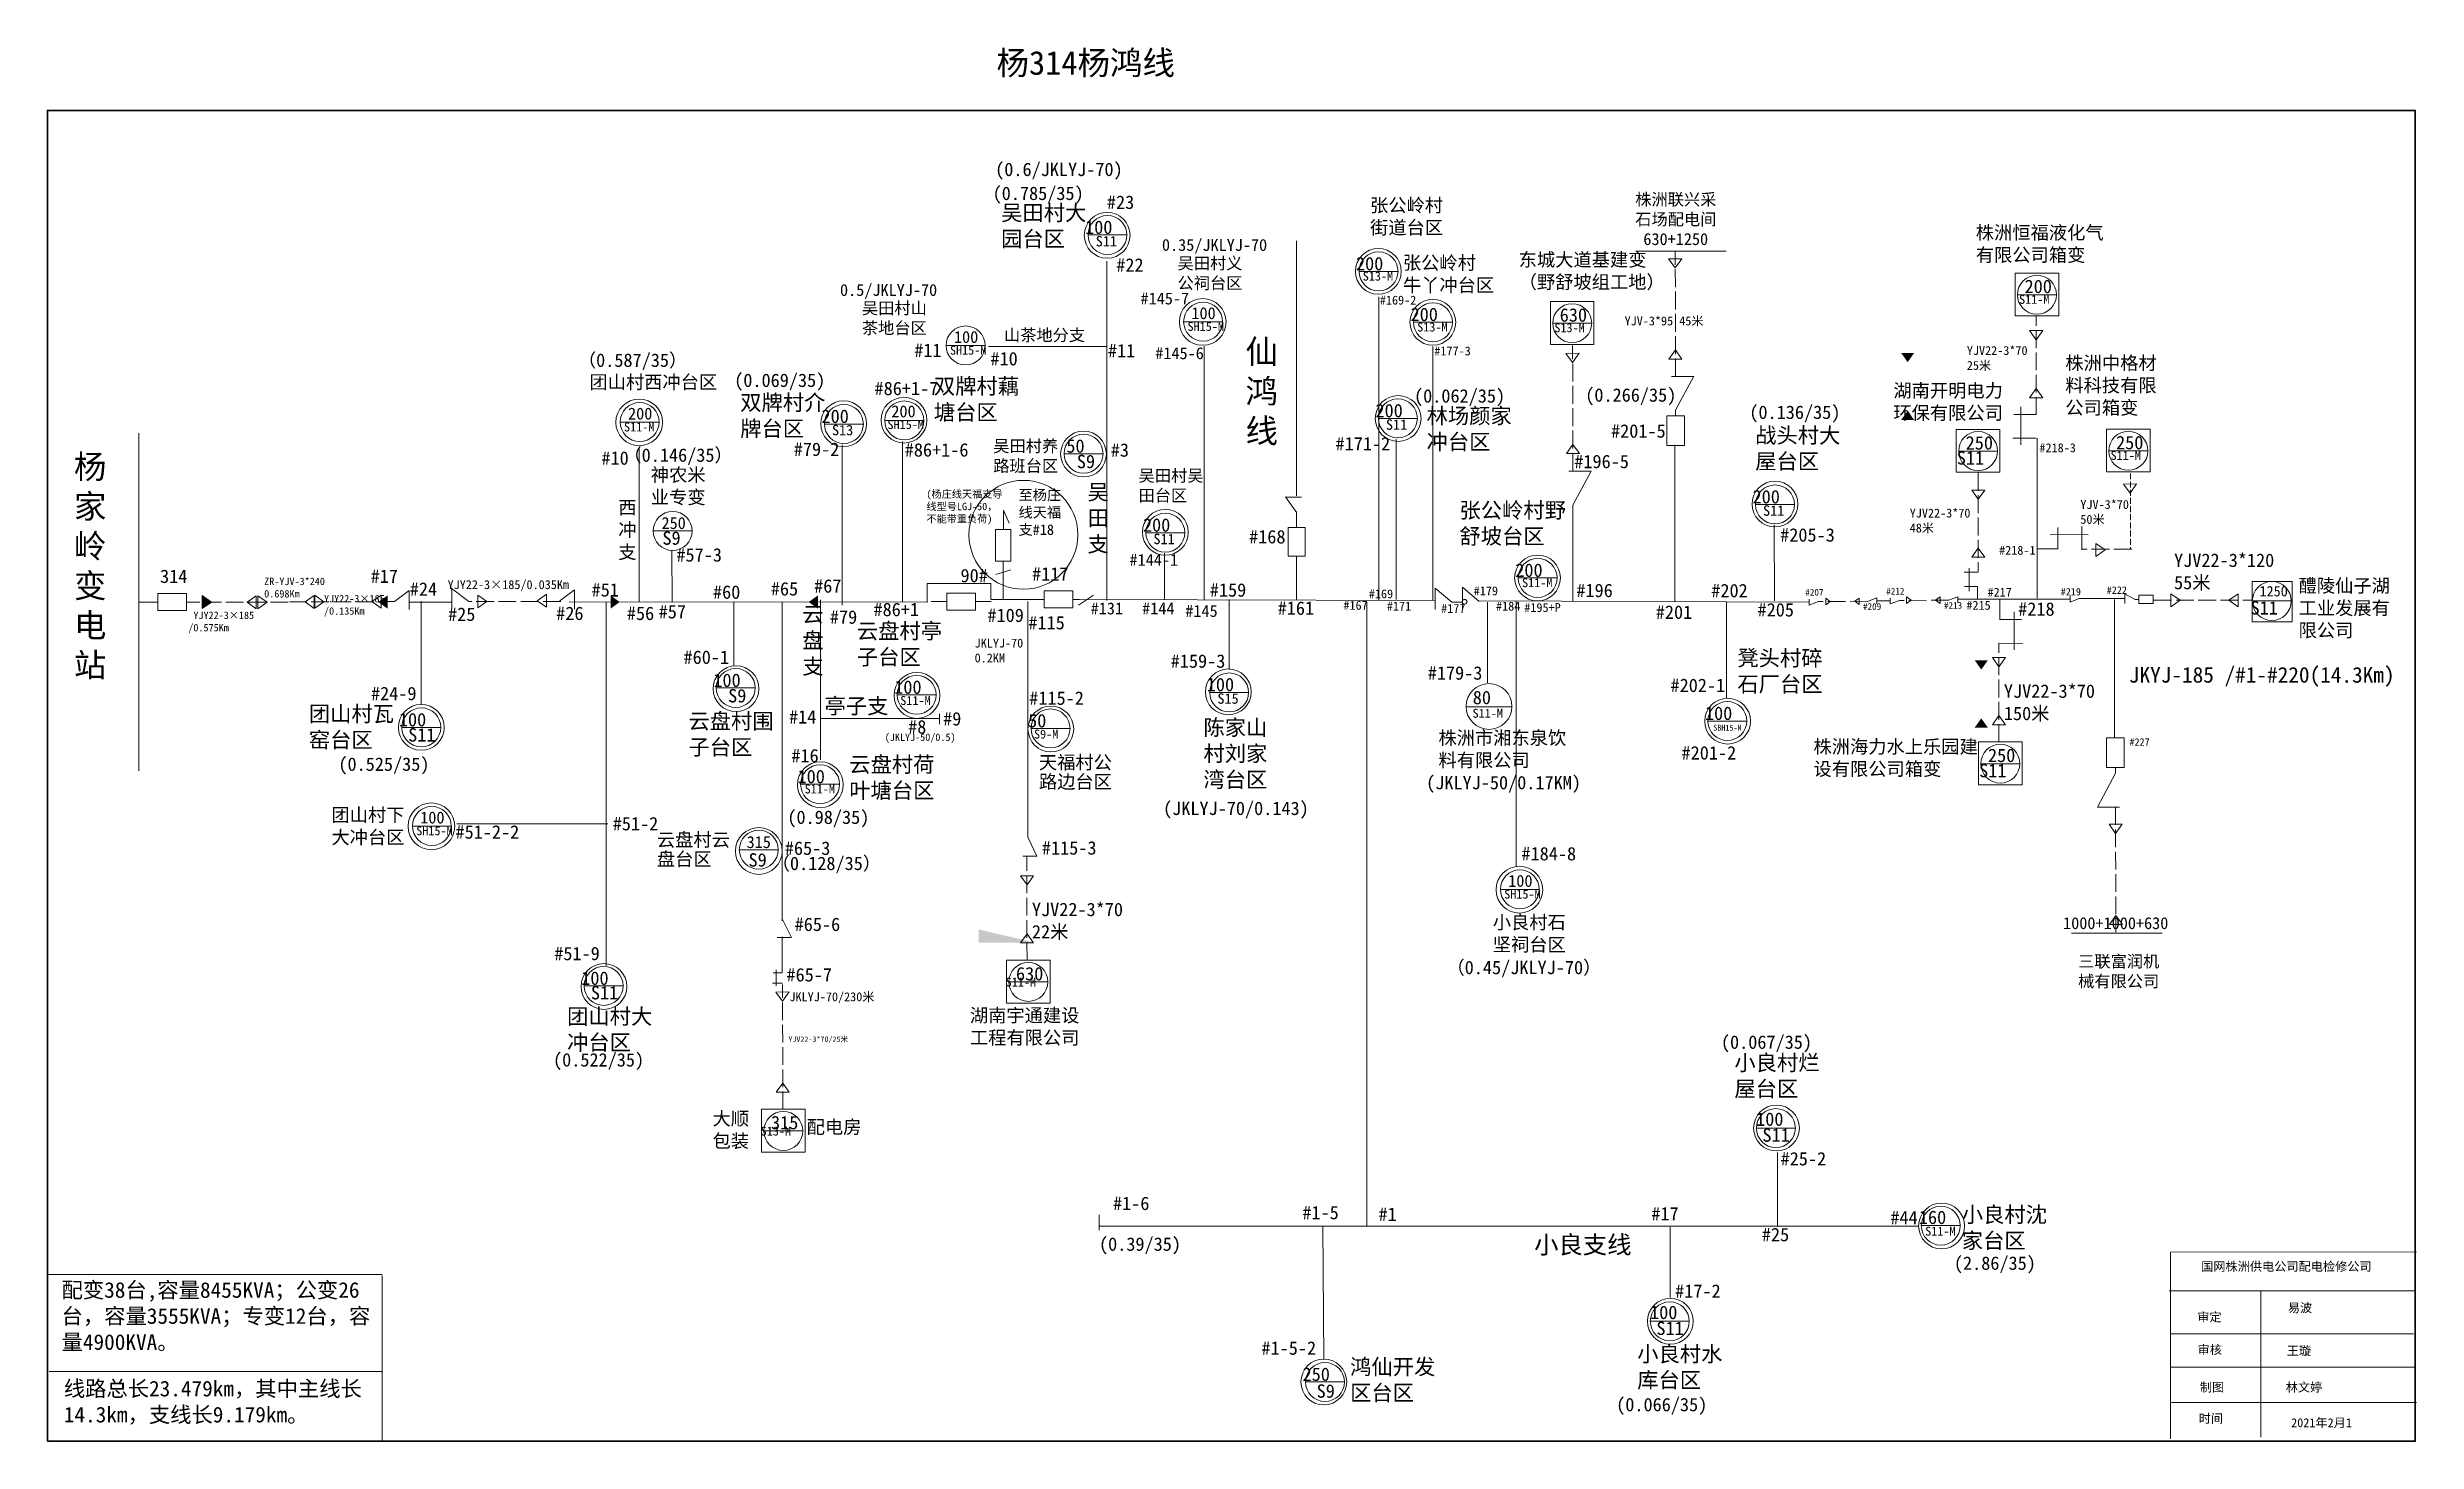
# Model space of a CAD drawing. Header units: millimetres. Extents: x 170 to 4017, y -119 to 1477.
# Drawn here: x 170 to 1763, y -119 to 818 of the extents above; entities that cross this region are included whole.
import ezdxf

# ---------------------------------------------------------------- set-up
doc = ezdxf.new("R2010")
doc.units = ezdxf.units.MM
doc.header["$MEASUREMENT"] = 0
doc.linetypes.add('ACAD_ISO02W100', pattern=[15, 12, -3])
doc.linetypes.add('JIS_02_4.0', pattern=[5.5, 4, -1.5])
doc.layers.add('图层2', color=7, linetype='Continuous', lineweight=20)
doc.layers.add('边框层', color=7, linetype='Continuous', lineweight=30)

msp = doc.modelspace()

# ---------------------------------------------------------------- texts
at = {"color": 0, "insert": (316, 461.8), "char_height": 5, "width": 46.086, "attachment_point": 1}
msp.add_mtext('\\A1;{\\fSimSun|b0|i0|c134|p54;ZR-YJV-3*240 0.698Km}', dxfattribs=at)
at = {"attachment_point": 1}
for s, insert, char_height, width in [('{\\fSimSun|b0|i0|c134|p2;JKLYJ-70/230米}', (669.1, 183), 6, 106.973), ('{\\fSimSun|b0|i0|c134|p2;YJV22-3*70/25米}', (668.4, 153.3), 3.6, 66.251), ('{\\fSimSun|b0|i0|c134|p2;大顺包装}', (617.4, 102.6), 9, 34.528)]:
    msp.add_mtext(s, dxfattribs=dict(at, insert=insert, char_height=char_height, width=width))
at = {"layer": '图层2', "color": 0, "attachment_point": 1}
for s, insert, char_height, width in [('{\\fSimSun|b0|i0|c134|p2;张公岭村\\P街道台区}', (1059.4, 716.7), 9, 69.028), ('{\\fSimSun|b0|i0|c134|p2;株洲联兴采石场配电间\\P 630+1250}', (1237.7, 720.1), 8, 61.895), ('{\\fSimSun|b0|i0|c134|p2;吴田村大园台区}', (811.4, 712.4), 10.5, 68.072), ('{\\fSimSun|b0|i0|c134|p2;吴田村义\\P公祠台区}', (930, 677.2), 8, 62.659), ('{\\fSimSun|b0|i0|c134|p2;张公岭村\\P牛丫冲台区}', (1081.5, 678), 9, 76.458), ('{\\fSimSun|b0|i0|c134|p2;吴田村山\\P茶地台区}', (717.8, 647), 8, 62.659), ('{\\fSimSun|b0|i0|c134|p2;山茶地分支}', (813.3, 628.9), 8, 66.462), ('{\\fSimSun|b0|i0|c134|p2;仙鸿线}', (975.7, 621.8), 16, 25.72), ('{\\fSimSun|b0|i0|c134|p2;双牌村藕塘台区}', (766.2, 595.8), 10.5, 59.009), ('{\\fSimSun|b0|i0|c134|p2;双牌村介牌台区}', (636, 584.8), 10.5, 59.009), ('{\\fSimSun|b0|i0|c134|p2;林场颜家冲台区}', (1097.4, 575.9), 10.5, 62.659), ('{\\fSimSun|b0|i0|c134|p2;战头村大屋台区}', (1318.3, 562.8), 10.5, 62.659), ('{\\f@SimSun|b0|i0|c134|p2;#10}', (542.7, 546.7), 9, 16.155), ('{\\fSimSun|b0|i0|c134|p2;吴田村养\\P路班台区}', (806.1, 554.3), 8, 68.072), ('{\\fSimSun|b0|i0|c134|p2;吴田村吴\\P田台区}', (903.8, 534.4), 8, 62.659), ('{\\fSimSun|b0|i0|c134|p2;吴田支}', (869.5, 524.6), 10.5, 14.44), ('{\\fSimSun|b0|i0|c134|p2;张公岭村野舒坡台区}', (1119.5, 512.4), 10.5, 76.676), ('{\\f@SimSun|b0|i0|c134|p2;#57-3}', (593.1, 481.6), 9, 16.155), ('{\\fSimSun|b0|i0|c134|p2;凳头村碎石厂台区}', (1306.3, 413), 10.5, 62.659), ('{\\fSimSun|b0|i0|c134|p2;团山村瓦窑台区}', (346, 375.5), 10.5, 58.551), ('{\\fSimSun|b0|i0|c134|p2;小良村石坚祠台区}', (1141.9, 234.6), 9, 55.165), ('{\\fSimSun|b0|i0|c134|p2; 1000+1000+630}', (1525.3, 233.5), 8, 61.895), ('{\\fSimSun|b0|i0|c134|p2;三联富润机械有限公司}', (1535.4, 207.8), 8, 61.895), ('{\\fSimSun|b0|i0|c134|p2;小良支线}', (1169.7, 19.3), 12, 69.525), ('{\\fSimSun|b0|i0|c134|p2;鸿仙开发区台区}', (1046, -63.5), 10.5, 58.609), ('{\\fSimSun|b0|i0|c134|p2;小良村水库台区}', (1239, -54.9), 10.5, 64.023)]:
    msp.add_mtext(s, dxfattribs=dict(at, insert=insert, char_height=char_height, width=width))
at = {"layer": '图层2', "color": 0, "insert": (534.6, 597.8), "char_height": 9, "attachment_point": 1}
msp.add_mtext('{\\fSimSun|b0|i0|c134|p2;团山村西冲台区}', dxfattribs=at)
at = {"layer": '图层2', "color": 7, "attachment_point": 1}
for s, insert, char_height, width in [('{\\fSimSun|b0|i0|c134|p2;杨家岭变电站}', (188.1, 544.4), 16, 21.884), ('{\\fSimSun|b0|i0|c134|p2;小良村烂屋台区}', (1304.3, 140.9), 10.5, 64.023)]:
    msp.add_mtext(s, dxfattribs=dict(at, insert=insert, char_height=char_height, width=width))
at = {"layer": '图层2', "attachment_point": 1}
for s, insert, char_height, width in [('{\\fSimSun|b0|i0|c134|p2;云盘支}', (677.7, 442.4), 10.5, 24.256), ('{\\fSimSun|b0|i0|c134|p2;云盘村亭子台区}', (714.4, 431.2), 10.5, 60.722), ('{\\fSimSun|b0|i0|c134|p2;亭子支}', (692.7, 380.8), 10.5, 66.462), ('{\\fSimSun|b0|i0|c134|p2;云盘村围子台区}', (601.2, 370.6), 10.5, 60.722), ('{\\fSimSun|b0|i0|c134|p2;陈家山村刘家湾台区}', (947.4, 366.3), 10.5, 55.931), ('{\\fSimSun|b0|i0|c134|p2;云盘村荷叶塘台区}', (709.3, 341.5), 10.5, 66.462), ('{\\fSimSun|b0|i0|c134|p2;团山村下大冲台区}', (361.2, 306.8), 9, 55.165), ('{\\f@SimSun|b0|i0|c134|p2;#65-3}', (666, 284.4), 9, 16.155), ('{\\f@SimSun|b0|i0|c134|p2;#65-6}', (672.6, 233.2), 9, 16.155), ('{\\f@SimSun|b0|i0|c134|p2;#65-7}', (667.1, 199.3), 9, 16.155), ('{\\fSimSun|b0|i0|c134|p2;团山村大冲台区}', (519.6, 172.1), 10.5, 60.722), ('{\\fSimSun|b0|i0|c134|p2;小良村沈家台区}', (1457.2, 38.8), 10.5, 59.446)]:
    msp.add_mtext(s, dxfattribs=dict(at, insert=insert, char_height=char_height, width=width))
at = {"layer": '边框层'}
for s, insert, char_height, width, attachment_point in [('{\\fSimSun|b0|i0|c134|p2;杨314杨鸿线}', (808.3, 815.9), 16, 161.578, 1), ('{\\fSimSun|b0|i0|c134|p2;(杨庄线天福支导线型号LGJ-50，不能带重负荷)}', (761.2, 520.5), 5, 53.409, 1), ('{\\fSimSun|b0|i0|c134|p2;至杨庄线天福支#18}', (823.1, 520.9), 7, 34.952, 1), ('{\\fSimSun|b0|i0|c134|p2;314}', (246, 467.2), 9, 34.952, 1), ('{\\fSimSun|b0|i0|c134|p2;90#}', (784.1, 467.7), 9, 34.952, 1), ('{\\fSimSun|b0|i0|c134|p2;#11\\fSimSun|b0|i0|c0|p2;7}', (832.2, 468.8), 9, 34.952, 1), ('{\\fSimSun|b0|i0|c134|p2;#25}', (439.6, 441.7), 9, 34.952, 1), ('{\\fSimSun|b0|i0|c134|p2;#26}', (512.3, 442.3), 9, 34.952, 1), ('{\\fSimSun|b0|i0|c134|p2;#56}', (559.8, 442.3), 9, 34.952, 1), ('{\\fSimSun|b0|i0|c134|p2;#57}', (581.2, 443.4), 9, 34.952, 1), ('{\\fSimSun|b0|i0|c134|p2;#79}', (696.3, 439.8), 9, 34.952, 1), ('{\\fSimSun|b0|i0|c134|p2;#86+1}', (725.6, 444.9), 9, 34.952, 1), ('{\\fSimSun|b0|i0|c134|p2;#109}', (802.2, 441), 9, 34.952, 1), ('{\\fSimSun|b0|i0|c134|p2;#115}', (829.7, 436), 9, 34.952, 1), ('{\\fSimSun|b0|i0|c134|p2;#131}', (871.6, 445.1), 8, 34.952, 1), ('{\\fSimSun|b0|i0|c134|p2;#144}', (906.2, 445.1), 8, 34.952, 1), ('{\\fSimSun|b0|i0|c134|p2;JKLYJ-70\\P0.2KM}', (793.6, 420.8), 6, 34.952, 1), ('{\\fSimSun|b0|i0|c134|p54;#60-1}', (597.9, 412.8), 9, 34.952, 1), ('{\\fSimSun|b0|i0|c134|p2;#159-3}', (925.4, 410.2), 9, 34.952, 1), ('{\\fￋￎￌﾣﾤ|b0|i0|c134|p54; \\fSimSun|b0|i0|c134|p2;100}', (614.6, 397.3), 9, 34.952, 1), ('{\\fSimSun|b0|i0|c134|p2;S9}', (627.9, 386.9), 9, 34.952, 1), ('{\\fￋￎￌﾣﾤ|b0|i0|c134|p54; \\fSimSun|b0|i0|c134|p2;100}', (736.2, 392.7), 9, 34.952, 1), ('{\\fSimSun|b0|i0|c134|p2;S11-M}', (743.6, 382.2), 6, 34.952, 1), ('{\\fSimSun|b0|i0|c134|p2;#115-2}', (830.3, 385.3), 9, 34.952, 1), ('{\\fￋￎￌﾣﾤ|b0|i0|c134|p54; \\fSimSun|b0|i0|c134|p2;100}', (946.3, 394.4), 9, 34.952, 1), ('{\\fSimSun|b0|i0|c134|p2;S15}', (956.8, 384), 7, 34.952, 1), ('{\\fￋￎￌﾣﾤ|b0|i0|c134|p54; \\fSimSun|b0|i0|c134|p2;100}', (403.2, 370.8), 9, 34.952, 1), ('{\\fSimSun|b0|i0|c134|p54;#14}', (668.8, 372.7), 9, 34.952, 1), ('{\\fSimSun|b0|i0|c134|p54;#9}', (772.4, 371.4), 9, 34.952, 1), ('{\\fￋￎￌﾣﾤ|b0|i0|c134|p54; \\fSimSun|b0|i0|c134|p2;50}', (826.2, 370.1), 9, 34.952, 1), ('{\\fSimSun|b0|i0|c134|p2;S11}', (412.8, 360.6), 9, 34.952, 1), ('{\\fSimSun|b0|i0|c134|p2;(JKLYJ-50/0.5)}', (780.8, 357), 5, 60.654, 3), ('{\\fSimSun|b0|i0|c134|p54;#8}', (748.9, 366), 9, 34.952, 1), ('{\\fSimSun|b0|i0|c134|p2;S9-M}', (833.5, 359.6), 6, 34.952, 1), ('{\\fSimSun|b0|i0|c134|p2;(0.525/35)}', (427.1, 340.9), 9, 60.654, 3), ('{\\fSimSun|b0|i0|c134|p54;#16}', (670.4, 346.6), 9, 34.952, 1), ('{\\fￋￎￌﾣﾤ|b0|i0|c134|p54; \\fSimSun|b0|i0|c134|p2;100}', (671.2, 332.6), 9, 34.952, 1), ('{\\fSimSun|b0|i0|c134|p2;S11-M}', (679.3, 322.7), 6, 34.952, 1), ('{\\fSimSun|b0|i0|c134|p2;100}', (420.9, 304.5), 8, 34.952, 1), ('{\\fSimSun|b0|i0|c134|p2;(0.98/35)}', (722.8, 305.2), 9, 60.654, 3), ('{\\fSimSun|b0|i0|c134|p2;(JKLYJ-70/0.143)}', (1018.2, 311.2), 9, 60.654, 3), ('{\\fSimSun|b0|i0|c134|p2;SH15-M}', (418.2, 294.6), 6, 34.952, 1), ('{\\fSimSun|b0|i0|c134|p2;#51-2-2}', (444.6, 295.3), 9, 34.952, 1), ('{\\fSimSun|b0|i0|c134|p2;#51-2}', (550.3, 300.9), 9, 34.952, 1), ('{\\fSimSun|b0|i0|c134|p2;315}', (640.3, 288), 8, 34.952, 1), ('{\\fSimSun|b0|i0|c134|p2;S9}', (641.6, 276.5), 9, 34.952, 1), ('{\\fSimSun|b0|i0|c134|p2;（0.128/35）}', (730.7, 274.2), 9, 78.992, 3), ('{\\fSimSun|b0|i0|c134|p2;#115-3}', (838.8, 284.6), 9, 34.952, 1), ('{\\fSimSun|b0|i0|c134|p2;YJV22-3*70 22米}', (832.1, 243.2), 9, 34.952, 1), ('{\\fSimSun|b0|i0|c134|p54;#51-9}', (511, 213.6), 9, 34.952, 1), ('{\\fￋￎￌﾣﾤ|b0|i0|c134|p54; \\fSimSun|b0|i0|c134|p2;100}', (525.8, 197), 9, 34.952, 1), ('{\\fￋￎￌﾣﾤ|b0|i0|c134|p54; \\fSimSun|b0|i0|c134|p2;\\H0.6667x;S11-M}', (811.1, 192.9), 9, 34.952, 1), ('{\\fSimSun|b0|i0|c134|p2;630}', (821.4, 200), 9, 34.952, 1), ('{\\fSimSun|b0|i0|c134|p2;S11}', (535.6, 187.2), 9, 34.952, 1), ('{\\fSimSun|b0|i0|c134|p2;湖南宇通建设工程有限公司}', (790.4, 172), 9, 84.506, 1), ('{\\fSimSun|b0|i0|c134|p2;(0.067/35)}', (1356.5, 154), 9, 60.654, 3), ('{\\fSimSun|b0|i0|c134|p2;(0.522/35)}', (571.4, 142.1), 9, 60.654, 3), ('{\\fSimSun|b0|i0|c134|p2;315}', (656.7, 99.9), 9, 34.952, 1), ('{\\fSimSun|b0|i0|c134|p2;配电房}', (717.5, 97), 9, 60.654, 3), ('{\\fￋￎￌﾣﾤ|b0|i0|c134|p54; \\fSimSun|b0|i0|c134|p2;100}', (1315.6, 102.2), 9, 34.952, 1), ('{\\fￋￎￌﾣﾤ|b0|i0|c134|p54; \\fSimSun|b0|i0|c134|p2;\\H0.6667x;S13-M}', (646.4, 92.7), 9, 34.952, 1), ('{\\fSimSun|b0|i0|c134|p2;S11}', (1323.2, 91.5), 9, 34.952, 1), ('{\\fSimSun|b0|i0|c134|p2;#25-2}', (1335.4, 75.6), 9, 34.952, 1), ('{\\fSimSun|b0|i0|c134|p2;#44}', (1409.2, 36.1), 9, 34.952, 1), ('{\\fￋￎￌﾣﾤ|b0|i0|c134|p54; \\fSimSun|b0|i0|c134|p2;160}', (1425, 36.2), 9, 34.952, 1), ('{\\fSimSun|b0|i0|c134|p2;#25}', (1322.8, 24.6), 9, 34.952, 1), ('{\\fSimSun|b0|i0|c134|p2;S11-M}', (1432.6, 25.4), 6, 34.952, 1), ('{\\fSimSun|b0|i0|c134|p2;(2.86/35)}', (1507, 5.4), 9, 60.654, 3)]:
    msp.add_mtext(s, dxfattribs=dict(at, insert=insert, char_height=char_height, width=width, attachment_point=attachment_point))
at = {"layer": '边框层', "color": 0}
for s, insert, char_height, width, attachment_point in [('{\\fSimSun|b0|i0|c134|p2;(0.6/JKLYJ-70)}', (807.4, 740.8), 9, 34.952, 1), ('{\\fSimSun|b0|i0|c134|p2;(0.785/35)}', (866.9, 724.7), 9, 60.654, 3), ('{\\fSimSun|b0|i0|c134|p54;#23}', (882.5, 718.7), 9, 34.952, 1), ('{\\fￋￎￌﾣﾤ|b0|i0|c134|p54; \\fSimSun|b0|i0|c134|p2;100}', (864.5, 701.9), 9, 34.952, 1), ('{\\fSimSun|b0|i0|c134|p2;S11}', (875, 691.5), 7, 34.952, 1), ('{\\fSimSun|b0|i0|c134|p2;0.35/JKLYJ-70}', (919.5, 689.5), 8, 34.952, 1), ('{\\fSimSun|b0|i0|c134|p2;株洲恒福液化气有限公司箱变}', (1466.6, 698.3), 9, 97.376, 1), ('{\\fSimSun|b0|i0|c134|p54;#22}', (888.8, 676.5), 9, 34.952, 1), ('{\\fￋￎￌﾣﾤ|b0|i0|c134|p54; \\fSimSun|b0|i0|c134|p2;200}', (1046.6, 677.4), 9, 34.952, 1), ('{\\fSimSun|b0|i0|c134|p2;东城大道基建变（野舒坡组工地）}', (1159.3, 680.1), 9, 101.624, 1), ('{\\fSimSun|b0|i0|c134|p2;0.5/JKLYJ-70}', (703.1, 659.2), 8, 34.952, 1), ('{\\fSimSun|b0|i0|c134|p2;#145-7}', (905.1, 653.5), 8, 34.952, 1), ('{\\fSimSun|b1|i0|c134|p2;S13-M}', (1054.5, 667.5), 6, 34.952, 1), ('{\\fSimSun|b0|i0|c134|p2;200}', (1499.4, 662.1), 9, 34.952, 1), ('{\\fSimSun|b0|i0|c134|p2;100}', (939.3, 643.6), 8, 34.952, 1), ('{\\fSimSun|b0|i0|c134|p2;#169-2}', (1066, 651.4), 6, 34.952, 1), ('{\\fￋￎￌﾣﾤ|b0|i0|c134|p54; \\fSimSun|b0|i0|c134|p2;200}', (1083.3, 643.3), 9, 34.952, 1), ('{\\fSimSun|b0|i0|c134|p2;630}', (1186.9, 642.9), 9, 34.952, 1), ('{\\fSimSun|b0|i0|c134|p2;S11-M}', (1495.7, 651.9), 6, 34.952, 1), ('{\\fSimSun|b0|i0|c134|p2;100}', (779.7, 627.6), 8, 34.952, 1), ('{\\fSimSun|b0|i0|c134|p2;SH15-M}', (936.7, 633.7), 6, 34.952, 1), ('{\\fSimSun|b1|i0|c134|p2;S13-M}', (1091.1, 633.3), 6, 34.952, 1), ('{\\fSimSun|b0|i0|c134|p2;S13-M}', (1183.3, 632.8), 6, 34.952, 1), ('{\\fSimSun|b0|i0|c134|p2;（0.587/35）}', (600.4, 612.5), 9, 78.992, 3), ('{\\fSimSun|b0|i0|c134|p54;#11}', (753, 619.2), 9, 34.952, 1), ('{\\fSimSun|b0|i0|c134|p2;SH15-M}', (777, 617.7), 6, 34.952, 1), ('{\\fSimSun|b0|i0|c134|p54;#10}', (804.2, 613.5), 9, 34.952, 1), ('{\\fSimSun|b0|i0|c134|p54;#11}', (883.2, 618.9), 9, 34.952, 1), ('{\\fSimSun|b0|i0|c134|p2;#145-6}', (915, 616.7), 8, 34.952, 1), ('{\\fSimSun|b0|i0|c134|p2;#177-3}', (1102.6, 617.2), 6, 34.952, 1), ('{\\fSimSun|b0|i0|c134|p2;YJV22-3*70 25米}', (1460.6, 617.5), 6, 34.952, 1), ('{\\fSimSun|b0|i0|c134|p2;株洲中格材料科技有限公司箱变}', (1526.8, 610.6), 9, 70.689, 1), ('{\\fSimSun|b0|i0|c134|p2;(0.069/35)}', (693.2, 599), 9, 60.654, 3), ('{\\fSimSun|b0|i0|c134|p54;#86+1-7}', (726.3, 593.5), 9, 34.952, 1), ('{\\fSimSun|b0|i0|c134|p2;(0.062/35)}', (1150.2, 588.5), 9, 60.654, 3), ('{\\fSimSun|b0|i0|c134|p2;(0.266/35)}', (1265.3, 589.1), 9, 60.654, 3), ('{\\fSimSun|b0|i0|c134|p2;湖南开明电力环保有限公司}', (1411.2, 592.1), 9, 80.954, 1), ('{\\fSimSun|b0|i0|c134|p2;200}', (560.6, 576.1), 8, 34.952, 1), ('{\\fￋￎￌﾣﾤ|b0|i0|c134|p54; \\fSimSun|b0|i0|c134|p2;200}', (687.3, 574.8), 9, 34.952, 1), ('{\\fSimSun|b0|i0|c134|p2;200}', (737.6, 577.6), 8, 34.952, 1), ('{\\fￋￎￌﾣﾤ|b0|i0|c134|p54; \\fSimSun|b0|i0|c134|p2;200}', (1059.7, 578.6), 9, 34.952, 1), ('{\\fSimSun|b0|i0|c134|p2;(0.136/35)}', (1375.6, 577.5), 9, 60.654, 3), ('{\\fSimSun|b0|i0|c134|p2;S11-M}', (557.9, 566.1), 6, 34.952, 1), ('{\\fSimSun|b0|i0|c134|p2;S13}', (697.7, 564.5), 7, 34.952, 1), ('{\\fSimSun|b0|i0|c134|p2;SH15-M}', (735, 567.7), 6, 34.952, 1), ('{\\fSimSun|b0|i0|c134|p2;S11}', (1070.1, 568.2), 7, 34.952, 1), ('{\\fSimSun|b0|i0|c134|p2;#201-5}', (1221.4, 564.9), 9, 34.952, 1), ('{\\fSimSun|b0|i0|c134|p2;（0.146/35）}', (631, 548.7), 9, 78.992, 3), ('{\\fSimSun|b0|i0|c134|p54;#79-2}', (672, 552.6), 9, 34.952, 1), ('{\\fSimSun|b0|i0|c134|p54;#86+1-6}', (746.6, 552.2), 9, 34.952, 1), ('{\\fￋￎￌﾣﾤ|b0|i0|c134|p54; \\fSimSun|b0|i0|c134|p2;50}', (851.9, 554.8), 9, 34.952, 1), ('{\\fSimSun|b0|i0|c134|p2;S9}', (862.3, 544.4), 9, 34.952, 1), ('{\\fSimSun|b0|i0|c134|p54;#3}', (885.1, 552.1), 9, 34.952, 1), ('{\\fSimSun|b0|i0|c134|p54;#171-2}', (1036.2, 556.3), 9, 34.952, 1), ('{\\fSimSun|b0|i0|c134|p54;#196-5}', (1196.7, 544.4), 9, 34.952, 1), ('{\\fￋￎￌﾣﾤ|b0|i0|c134|p54; \\fSimSun|b0|i0|c134|p2;S11}', (1450.5, 546.8), 9, 34.952, 1), ('{\\fSimSun|b0|i0|c134|p2;250}', (1459.8, 556.9), 9, 34.952, 1), ('{\\fSimSun|b0|i0|c134|p2;#218-3}', (1509.4, 552.1), 6, 34.952, 1), ('{\\fSimSun|b0|i0|c134|p2;S11-M}', (1557.2, 547), 6, 34.952, 1), ('{\\fSimSun|b0|i0|c134|p2;250}', (1560.9, 557.1), 9, 34.952, 1), ('{\\fSimSun|b0|i0|c134|p2;神农米业专变}', (575.9, 535.4), 9, 47.241, 1), ('{\\fSimSun|b0|i0|c134|p2;西冲支}', (554, 513.5), 9, 21.007, 1), ('{\\fￋￎￌﾣﾤ|b0|i0|c134|p54; \\fSimSun|b0|i0|c134|p2;200}', (1313.2, 520.7), 9, 34.952, 1), ('{\\fSimSun|b0|i0|c134|p2;S11}', (1323.6, 510.4), 7, 34.952, 1), ('{\\fSimSun|b0|i0|c134|p2;YJV-3*70 50米}', (1536.9, 514), 6, 34.952, 1), ('{\\fSimSun|b0|i0|c134|p54;250}', (583.1, 502.5), 8, 34.952, 1), ('{\\fￋￎￌﾣﾤ|b0|i0|c134|p54; \\fSimSun|b0|i0|c134|p2;200}', (903.4, 501.7), 9, 34.952, 1), ('{\\fSimSun|b0|i0|c134|p54;#205-3}', (1335.1, 495), 9, 34.952, 1), ('{\\fSimSun|b0|i0|c134|p2;YJV22-3*70 48米}', (1422.2, 508.2), 6, 34.952, 1), ('{\\fSimSun|b0|i0|c134|p2;S9}', (583.7, 492.9), 9, 34.952, 1), ('{\\fSimSun|b0|i0|c134|p2;S11}', (913.8, 491.3), 7, 34.952, 1), ('{\\fSimSun|b0|i0|c134|p2;#168}', (978.1, 493.8), 9, 34.952, 1), ('{\\fSimSun|b0|i0|c134|p2;#218-1}', (1482.3, 483.2), 6, 34.952, 1), ('{\\fSimSun|b0|i0|c134|p2;YJV22-3*120\\P55米}', (1599.9, 478), 9, 34.952, 1), ('{\\fSimSun|b0|i0|c134|p2;#17}', (387.6, 467.3), 9, 34.952, 1), ('{\\fSimSun|b0|i0|c134|p54;#144-1}', (897.7, 477.8), 8, 34.952, 1), ('{\\fￋￎￌﾣﾤ|b0|i0|c134|p54; \\fSimSun|b0|i0|c134|p2;200}', (1153.7, 471.3), 9, 34.952, 1), ('{\\fSimSun|b0|i0|c134|p2;醴陵仙子湖工业发展有限公司}', (1683.6, 460.9), 9, 66.505, 1), ('{\\fSimSun|b0|i0|c134|p2; YJY22-3×185\\P/0.135Km}', (356.2, 450.2), 5, 28.419, 1), ('{\\fSimSun|b0|i0|c134|p2;#24}', (413.9, 458.6), 9, 34.952, 1), ('{\\fSimSun|b0|i0|c134|p2; YJY22-3×185/0.035Km}', (435.2, 460.1), 6, 259.992, 1), ('{\\fSimSun|b0|i0|c134|p2;#51}', (536.1, 458.1), 9, 34.952, 1), ('{\\fSimSun|b0|i0|c134|p54;#60}', (617.7, 456.6), 9, 34.952, 1), ('{\\fSimSun|b0|i0|c134|p2;#65}', (656.6, 458.8), 9, 34.952, 1), ('{\\fSimSun|b0|i0|c134|p2;#67}', (685.7, 460.7), 9, 34.952, 1), ('{\\fSimSun|b0|i0|c134|p2;#159}', (951.7, 458), 9, 34.952, 1), ('{\\fSimSun|b0|i0|c134|p2;#167}', (1041.5, 446.2), 6, 34.952, 1), ('{\\fSimSun|b0|i0|c134|p2;#169}', (1058.6, 453.9), 6, 34.952, 1), ('{\\fSimSun|b0|i0|c134|p2;#179}', (1129.1, 455.9), 6, 34.952, 1), ('{\\fSimSun|b1|i0|c134|p2;S11-M}', (1161.6, 461.4), 6, 34.952, 1), ('{\\fSimSun|b0|i0|c134|p54;#196}', (1198.1, 457.7), 9, 34.952, 1), ('{\\fSimSun|b0|i0|c134|p2;#202}', (1288.8, 457.6), 9, 34.952, 1), ('{\\fSimSun|b0|i0|c134|p2;#207}', (1352, 454.2), 4.5, 17.476, 1), ('{\\fSimSun|b0|i0|c134|p2;#212}', (1406.4, 454.9), 4.5, 17.476, 1), ('{\\fSimSun|b0|i0|c134|p2;#215}', (1460.3, 446.2), 6, 34.952, 1), ('{\\fSimSun|b0|i0|c134|p2;#217}', (1474.5, 455), 6, 34.952, 1), ('{\\fSimSun|b0|i0|c134|p2;#219}', (1523.7, 454.8), 5, 34.952, 1), ('{\\fSimSun|b0|i0|c134|p2;#222}', (1554.6, 455.9), 5, 34.952, 1), ('{\\fￋￎￌﾣﾤ|b0|i0|c134|p54; \\fSimSun|b0|i0|c134|p2;S11}', (1648, 446), 9, 34.952, 1), ('{\\fSimSun|b0|i0|c134|p2;1250}', (1657.3, 456.2), 7, 34.952, 1), ('{\\fSimSun|b0|i0|c134|p2;#145}', (935.2, 443.4), 8, 34.952, 1), ('{\\fSimSun|b0|i0|c134|p2;#161}', (997.3, 445.8), 9, 34.952, 1), ('{\\fSimSun|b0|i0|c134|p2;#171}', (1070.7, 445.7), 6, 34.952, 1), ('{\\fSimSun|b0|i0|c134|p2;#177}', (1107.2, 444.1), 6, 34.952, 1), ('{\\fSimSun|b0|i0|c134|p2;#184}', (1144.1, 445.6), 6, 34.952, 1), ('{\\fSimSun|b0|i0|c134|p54;#195+P}', (1163.1, 444.7), 6, 34.952, 1), ('{\\fSimSun|b0|i0|c134|p2;#201}', (1251.5, 443.1), 9, 34.952, 1), ('{\\fSimSun|b0|i0|c134|p2;#205}', (1319.9, 444.7), 9, 34.952, 1), ('{\\fSimSun|b0|i0|c134|p2;#209}', (1390.8, 444.6), 4.5, 17.476, 1), ('{\\fSimSun|b0|i0|c134|p2;#213}', (1445.2, 445.4), 4.5, 17.476, 1), ('{\\fSimSun|b0|i0|c134|p2;#218}', (1495.1, 445.2), 9, 34.952, 1), ('{\\fSimSun|b0|i0|c134|p2;#179-3}', (1098.2, 402.2), 9, 34.952, 1), ('{\\fSimSun|b0|i0|c134|p54;#24-9}', (387.8, 388.4), 9, 34.952, 1), ('{\\fￋￎￌﾣﾤ|b0|i0|c134|p54; \\fSimSun|b0|i0|c134|p2;80}', (1125.1, 385.7), 9, 34.952, 1), ('{\\fSimSun|b0|i0|c134|p2;#202-1}', (1261.4, 393.9), 9, 34.952, 1), ('{\\fSimSun|b0|i0|c134|p2;YJV22-3*70 150米}', (1485.5, 390), 9, 34.952, 1), ('{\\fSimSun|b0|i0|c134|p2;S11-M}', (1128.3, 373.6), 6, 34.952, 1), ('{\\fￋￎￌﾣﾤ|b0|i0|c134|p54; \\fSimSun|b0|i0|c134|p2;100}', (1281.2, 375.1), 9, 34.952, 1), ('{\\fSimSun|b0|i0|c134|p2;株洲市湘东泉饮料有限公司}', (1105.4, 358.6), 9, 86.574, 1), ('{\\fSimSun|b0|i0|c134|p2;SBH15-M}', (1290.1, 362.9), 4, 34.952, 1), ('{\\fSimSun|b0|i0|c134|p2;株洲海力水上乐园建设有限公司箱变}', (1357.5, 352.7), 9, 110.248, 1), ('{\\fSimSun|b0|i0|c134|p2;#227}', (1569.9, 353.8), 5, 34.952, 1), ('{\\fSimSun|b0|i0|c134|p2;#201-2}', (1268.8, 348.5), 9, 34.952, 1), ('{\\fￋￎￌﾣﾤ|b0|i0|c134|p54; \\fSimSun|b0|i0|c134|p2;S11}', (1465.5, 336.6), 9, 34.952, 1), ('{\\fSimSun|b0|i0|c134|p2;250}', (1474.8, 346.8), 9, 34.952, 1), ('{\\fSimSun|b0|i0|c134|p2;(JKLYJ-50/0.17KM)}', (1097.1, 328.5), 9, 69.029, 1), ('{\\fSimSun|b0|i0|c134|p2;#184-8}', (1161.2, 280.7), 9, 34.952, 1), ('{\\fSimSun|b0|i0|c134|p2;100}', (1152.3, 261.9), 8, 34.952, 1), ('{\\fSimSun|b0|i0|c134|p2;SH15-M}', (1149.6, 252), 6, 34.952, 1), ('{\\fSimSun|b0|i0|c134|p2;（0.45/JKLYJ-70）}', (1214.9, 204.2), 9, 78.992, 3), ('{\\fSimSun|b0|i0|c134|p2;#1-6}', (886.6, 45.6), 9, 34.952, 1), ('{\\fSimSun|b0|i0|c134|p54;#1-5}', (1013.9, 39.4), 9, 34.952, 1), ('{\\fSimSun|b0|i0|c134|p54;#1}', (1065.1, 38.3), 9, 34.952, 1), ('{\\fSimSun|b0|i0|c134|p2;#17}', (1248.5, 38.6), 9, 34.952, 1), ('{\\fSimSun|b0|i0|c134|p2;(0.39/35)}', (932.3, 18.2), 9, 60.654, 3), ('{\\fSimSun|b0|i0|c134|p2;#17-2}', (1264.5, -13.4), 9, 34.952, 1), ('{\\fￋￎￌﾣﾤ|b0|i0|c134|p54; \\fSimSun|b0|i0|c134|p2;100}', (1244.3, -27.7), 9, 34.952, 1), ('{\\fSimSun|b0|i0|c134|p2;S11}', (1251.9, -38.4), 9, 34.952, 1), ('{\\fSimSun|b0|i0|c134|p54;#1-5-2}', (986.4, -51.7), 9, 34.952, 1), ('{\\fￋￎￌﾣﾤ|b0|i0|c134|p54; \\fSimSun|b0|i0|c134|p2;250}', (1010.7, -69.3), 9, 34.952, 1), ('{\\fSimSun|b0|i0|c134|p2;S9}', (1023.5, -80.6), 9, 34.952, 1), ('{\\fSimSun|b0|i0|c134|p2;(0.066/35)}', (1286.1, -89.7), 9, 60.654, 3)]:
    msp.add_mtext(s, dxfattribs=dict(at, insert=insert, char_height=char_height, width=width, attachment_point=attachment_point))
at = {"layer": '边框层', "color": 0, "insert": (1283.6, 637.4), "char_height": 6, "attachment_point": 3}
msp.add_mtext('{\\fSimSun|b0|i0|c134|p2;YJV-3*95 45米}', dxfattribs=at)
at = {"layer": '边框层', "color": 7, "attachment_point": 1}
for s, insert, char_height, width in [('{\\fSimSun|b0|i0|c134|p2; YJY22-3×185\\P/0.575Km}', (265, 439), 5, 77.759), ('{\\fSimSun|b0|i0|c134|p2; \\H1.167x;JKYJ-185 /#1-#220(14.3Km)}', (1563.4, 401.7), 9, 259.992), ('{\\fSimSun|b0|i0|c134|p2;配变38台,容量8455KVA；公变26台，容量3555KVA；专变12台，容量4900KVA。}', (179.8, -11.9), 10.5, 210.507), ('{\\fSimSun|b0|i0|c134|p2;线路总长23.479km，其中主线长14.3km，支线长9.179km。}', (181.3, -78.2), 10.5, 207.701)]:
    msp.add_mtext(s, dxfattribs=dict(at, insert=insert, char_height=char_height, width=width))
at = {"layer": '边框层', "char_height": 9, "width": 57.317, "attachment_point": 1, "line_spacing_factor": 0.866667}
for s, insert in [('{\\fSimSun|b0|i0|c134|p2;天福村公路边台区}', (836.8, 342.1)), ('{\\fSimSun|b0|i0|c134|p2;云盘村云盘台区}', (580, 290.1))]:
    msp.add_mtext(s, dxfattribs=dict(at, insert=insert))
at = {"layer": '边框层', "color": 3, "char_height": 6, "width": 136.911, "attachment_point": 1}
for s, insert in [('{\\fSimSun|b0|i0|c134|p2;\\C256;国网株洲供电公司配电检修公司}', (1618.1, 1.7)), ('{\\fSimSun|b0|i0|c134|p2;\\C256;审定}', (1615.5, -32.3)), ('{\\fSimSun|b0|i0|c134|p2;\\C256;易波}', (1676.4, -26.1)), ('{\\fSimSun|b0|i0|c134|p2;\\C256;审核}', (1615.7, -54.3)), ('{\\fSimSun|b0|i0|c134|p2;\\C256;王璇}', (1675.7, -55)), ('{\\fSimSun|b0|i0|c134|p2;\\C256;制图}', (1617.2, -79.5)), ('{\\fSimSun|b0|i0|c134|p2;\\C256;林文婷}', (1675, -79.5)), ('{\\fSimSun|b0|i0|c134|p2;\\C256;时间}', (1616.5, -100.5)), ('{\\fSimSun|b0|i0|c134|p2;\\C256;2021年2月1}', (1678.6, -103.4))]:
    msp.add_mtext(s, dxfattribs=dict(at, insert=insert))

# ---------------------------------------------------------------- hatches: boundary and pattern name
at = {"layer": '图层2'}
h = msp.add_hatch(color=256, dxfattribs=at)
h.paths.add_polyline_path([(1425.2, 612.9), (1420.8, 612.9), (1420.8, 606.7)])
h.paths.add_polyline_path([(1420.8, 606.7), (1420.8, 612.9), (1416.4, 612.9)])
h = msp.add_hatch(color=7, dxfattribs=at)
h.paths.add_polyline_path([(1425.2, 567.8), (1420.8, 567.8), (1420.8, 573.9)])
h.paths.add_polyline_path([(1420.8, 573.9), (1420.8, 567.8), (1416.4, 567.8)])
h = msp.add_hatch(color=7, dxfattribs=at)
h.paths.add_polyline_path([(274.3, 449.8), (274.3, 445.4), (280.5, 445.4)])
h.paths.add_polyline_path([(280.5, 445.4), (274.3, 445.4), (274.3, 441)])
h = msp.add_hatch(color=7, dxfattribs=at)
h.paths.add_polyline_path([(398.9, 449.8), (398.9, 445.4), (392.7, 445.4)])
h.paths.add_polyline_path([(392.7, 445.4), (398.9, 445.4), (398.9, 441)])
h = msp.add_hatch(color=7, dxfattribs=at)
h.paths.add_polyline_path([(548.9, 449.8), (548.9, 445.4), (555, 445.4)])
h.paths.add_polyline_path([(555, 445.4), (548.9, 445.4), (548.9, 441)])
h = msp.add_hatch(color=7, dxfattribs=at)
h.paths.add_polyline_path([(688.2, 449.8), (688.2, 445.4), (682, 445.4)])
h.paths.add_polyline_path([(682, 445.4), (688.2, 445.4), (688.2, 441)])
h = msp.add_hatch(color=256, dxfattribs=at)
h.paths.add_polyline_path([(1474.7, 406.2), (1470.3, 406.2), (1470.3, 400)])
h.paths.add_polyline_path([(1470.3, 400), (1470.3, 406.2), (1465.9, 406.2)])
h = msp.add_hatch(color=256, dxfattribs=at)
h.paths.add_polyline_path([(1474.7, 361), (1470.3, 361), (1470.3, 367.2)])
h.paths.add_polyline_path([(1470.3, 367.2), (1470.3, 361), (1465.9, 361)])
msp.add_hatch(color=1, dxfattribs=at).paths.add_polyline_path([(796.2, 225.3), (796.2, 216.4), (834.1, 216.4)])

# ---------------------------------------------------------------- linework, layer by layer
at = {"layer": '图层2', "color": 0}
for p, q in [((896, 692.2), (869.8, 692.2)), ((882.9, 692.2), (882.9, 692.2)), ((882.9, 692.2), (882.9, 692.2)), ((882.9, 692.2), (896, 692.2)), ((1010, 516.8), (1010, 688.3)), ((882.5, 446.5), (882.5, 674.5)), ((1238, 681.3), (1298.9, 681.3)), ((1260.1, 676.1), (1268.9, 676.2)), ((1260.1, 676.1), (1264.6, 670)), ((1264.6, 670), (1268.9, 676.2)), ((1078.1, 667.7), (1052, 667.7)), ((1065.1, 667.7), (1078.1, 667.7)), ((1065.3, 446.5), (1065.3, 650.7)), ((1507.7, 652), (1494.6, 652)), ((1494.6, 652), (1520.8, 652)), ((934.1, 633.9), (960.3, 633.9)), ((1114.8, 633.5), (1088.6, 633.5)), ((1101.7, 633.5), (1101.7, 633.5)), ((1101.7, 633.5), (1101.7, 633.5)), ((1101.7, 633.5), (1114.8, 633.5)), ((1195.3, 632.9), (1182.2, 632.9)), ((1182.2, 632.9), (1208.3, 632.9)), ((1511.6, 628), (1502.8, 628)), ((1507.2, 621.8), (1502.8, 628)), ((1511.6, 628), (1507.2, 621.8)), ((774.4, 617.9), (800.6, 617.9)), ((802.8, 617.1), (882.7, 617.1)), ((948, 446.8), (948, 617.5)), ((1101.6, 446.5), (1101.6, 617.2)), ((1191.1, 612.6), (1199.9, 612.8)), ((1191.1, 612.6), (1195.6, 606.5)), ((1195.6, 606.5), (1199.9, 612.8)), ((1264.7, 614.9), (1260.3, 608.7)), ((1269.1, 608.7), (1260.3, 608.7)), ((1269.1, 608.7), (1264.7, 614.9)), ((1262, 597.1), (1276.9, 597.1)), ((1264.7, 574.4), (1277, 597.2)), ((1264.7, 574.4), (1264.7, 570.6)), ((1497, 576.7), (1497, 551.1)), ((1507.2, 589), (1502.8, 582.8)), ((1511.6, 582.8), (1502.8, 582.8)), ((1511.6, 582.8), (1507.2, 589)), ((555.3, 566.4), (581.5, 566.4)), ((718.8, 565.1), (692.6, 565.1)), ((705.7, 565.1), (705.7, 565.1)), ((705.7, 565.1), (705.7, 565.1)), ((705.7, 565.1), (718.8, 565.1)), ((759.4, 567.5), (733.2, 567.5)), ((746.3, 567.5), (746.3, 567.5)), ((746.3, 567.5), (746.3, 567.5)), ((746.3, 567.5), (759.4, 567.5)), ((1091.2, 568.9), (1065, 568.9)), ((1078.1, 568.9), (1078.1, 568.9)), ((1078.1, 568.9), (1078.1, 568.9)), ((1078.1, 568.9), (1091.2, 568.9)), ((1492.2, 571.5), (1506.7, 571.5)), ((568.1, 445.5), (568.1, 549.4)), ((704.6, 551.1), (704.6, 443.4)), ((745.2, 553.4), (745.2, 445.8)), ((879.9, 545.1), (853.7, 545.1)), ((866.8, 545.1), (866.8, 545.1)), ((866.8, 545.1), (866.8, 545.1)), ((866.8, 545.1), (879.9, 545.1)), ((1077, 554.8), (1077, 447.2)), ((1195.7, 551.4), (1191.4, 545.3)), ((1200.1, 545.3), (1191.4, 545.3)), ((1200.1, 545.3), (1195.7, 551.4)), ((1252.7, 553.1), (1252.7, 553.1)), ((1252.7, 553.1), (1252.7, 553.1)), ((1264.4, 551), (1264.4, 445.6)), ((1468.2, 546.9), (1455.1, 546.9)), ((1455.1, 546.9), (1481.2, 546.9)), ((1491.5, 555.5), (1507.3, 555.5)), ((1507.8, 555.5), (1507.8, 447.9)), ((1569.2, 547.1), (1556.1, 547.1)), ((1556.1, 547.1), (1582.3, 547.1)), ((1193, 533.4), (1208, 533.4)), ((1195.7, 510.6), (1208, 533.4)), ((1010.2, 505.4), (1002.5, 516.1)), ((1013.4, 516), (1003, 516)), ((1195.7, 510.3), (1195.7, 445.9)), ((1344.7, 511), (1318.5, 511)), ((1331.6, 511), (1344.7, 511)), ((1463.9, 520.6), (1472.6, 520.6)), ((1463.9, 520.6), (1468.3, 514.5)), ((1468.3, 514.5), (1472.6, 520.6)), ((1565.9, 524.7), (1574.6, 524.8)), ((1565.9, 524.7), (1570.3, 518.6)), ((1570.3, 518.6), (1574.6, 524.8)), ((1010, 495.6), (1010, 506.2)), ((1331, 497.2), (1331.2, 446.1)), ((1521.8, 481.1), (1521.8, 495.6)), ((1537.8, 480.4), (1537.8, 496.2)), ((590.6, 493.2), (577.5, 493.2)), ((577.5, 493.2), (603.7, 493.2)), ((603.7, 493.2), (577.5, 493.2)), ((590.3, 445.6), (590.1, 480.1)), ((934.9, 492), (908.7, 492)), ((921.2, 478.2), (921.2, 446.9)), ((921.8, 492), (921.8, 492)), ((921.8, 492), (921.8, 492)), ((921.8, 492), (934.9, 492)), ((1463.9, 475.5), (1468.3, 481.7)), ((1468.3, 481.7), (1472.6, 475.5)), ((1508.2, 481.1), (1521.8, 481.1)), ((1516.6, 490.7), (1542.2, 490.6)), ((1547.4, 484.8), (1547.4, 476.1)), ((1547.4, 484.8), (1553.6, 480.4)), ((1553.6, 480.4), (1547.4, 476.1)), ((1010, 475.9), (1010, 446.8)), ((1468.3, 465.5), (1458.8, 465.5)), ((1462.1, 452.7), (1462.1, 468.1)), ((1463.9, 475.5), (1472.6, 475.5)), ((349.6, 449.9), (343.5, 445.5)), ((349.6, 449.9), (349.6, 441.1)), ((350, 450), (350, 441.2)), ((350, 450), (356.2, 445.6)), ((394.6, 450.1), (388.4, 445.7)), ((394.6, 450.1), (394.6, 441.3)), ((403.6, 445.7), (413.5, 453.1)), ((413.5, 453.1), (413.5, 440.4)), ((441.6, 454.8), (453.5, 445.7)), ((442.2, 454.4), (442.2, 441.5)), ((459.6, 450.1), (459.6, 441.4)), ((459.6, 450.1), (465.7, 445.7)), ((505.8, 450.6), (499.6, 446.3)), ((505.8, 450.6), (505.8, 441.9)), ((514.7, 446.3), (524.7, 453.6)), ((524.7, 453.5), (524.7, 440.6)), ((1103.2, 440.3), (1103.2, 454.8)), ((1103.2, 454.8), (1114.3, 445.3)), ((1121.6, 440.8), (1121.6, 455.3)), ((1121.6, 455.3), (1132.7, 445.8)), ((1121.6, 446.4), (1121.6, 446.4)), ((1354.7, 445.3), (1132.6, 446.3)), ((1157.6, 446), (1157.6, 267.8)), ((1185.2, 461.6), (1159, 461.6)), ((1172.1, 461.6), (1172.1, 461.6)), ((1172.1, 461.6), (1172.1, 461.6)), ((1172.1, 461.6), (1185.2, 461.6)), ((1354.7, 447.4), (1354.7, 443.3)), ((1365.7, 448), (1365.7, 443.6)), ((1365.7, 448), (1368.8, 445.8)), ((1388.3, 448.1), (1385.2, 445.9)), ((1388.3, 448.1), (1388.3, 443.7)), ((1400.1, 448.2), (1393.9, 445.8)), ((1400.1, 444.1), (1400.1, 448.2)), ((1400.1, 446.1), (1409.1, 446.1)), ((1409.1, 448.1), (1409.1, 444.1)), ((1409.1, 444.1), (1415.3, 446.4)), ((1420.1, 448.8), (1420.1, 444.4)), ((1420.1, 448.8), (1423.2, 446.6)), ((1423.2, 446.6), (1420.1, 444.4)), ((1442.7, 448.9), (1439.6, 446.7)), ((1439.6, 446.7), (1442.7, 444.5)), ((1442.7, 448.9), (1442.7, 444.5)), ((1454.5, 448.9), (1448.3, 446.6)), ((1454.5, 444.9), (1454.5, 448.9)), ((1529.7, 447.3), (1454.6, 447.3)), ((1467.8, 455.9), (1459.1, 455.9)), ((1467.8, 447.7), (1467.8, 455.9)), ((1482.8, 447.3), (1482.8, 433.7)), ((1530, 449.5), (1530, 445.4)), ((1530, 445.4), (1536.2, 447.7)), ((1536.4, 447.7), (1566.5, 447.7)), ((1559.9, 447), (1559.9, 354)), ((1573.7, 447.2), (1566.9, 450.9)), ((1566.9, 444.5), (1566.9, 450.9)), ((1573.8, 447.2), (1576.1, 447.2)), ((1597.8, 442.2), (1597.8, 451)), ((1603.9, 446.6), (1597.8, 451)), ((1597.8, 442.2), (1603.9, 446.6)), ((1636.8, 446.6), (1642.9, 451)), ((1642.9, 442.2), (1636.8, 446.6)), ((1642.9, 442.2), (1642.9, 451)), ((1665.6, 446.1), (1652.6, 446.1)), ((1652.6, 446.1), (1678.7, 446.1)), ((343.5, 445.5), (349.6, 441.1)), ((356.2, 445.6), (350, 441.2)), ((1114.3, 445.3), (1121, 445.3)), ((1138.3, 391.1), (1138.3, 445.2)), ((1299.1, 445.2), (1299.1, 380.8)), ((1354.7, 443.3), (1360.9, 445.7)), ((1368.8, 445.8), (1365.7, 443.6)), ((1385.2, 445.9), (1388.3, 443.7)), ((1482.8, 433.7), (1497.3, 433.7)), ((1492.4, 438.9), (1492.4, 413.3)), ((1482.1, 417.7), (1497.9, 417.6)), ((1486.5, 408), (1477.8, 408)), ((1482.2, 401.9), (1477.8, 408)), ((1486.5, 408), (1482.2, 401.9)), ((1154.7, 375), (1123.8, 375)), ((1482.2, 369.1), (1477.8, 362.9)), ((1486.5, 362.9), (1482.2, 369.1)), ((1312.7, 365.4), (1286.5, 365.4)), ((1299.6, 365.4), (1299.6, 365.4)), ((1299.6, 365.4), (1299.6, 365.4)), ((1299.6, 365.4), (1312.7, 365.4)), ((1486.5, 362.9), (1477.8, 362.9)), ((1572.6, 351.6), (1572.6, 351.6)), ((1572.6, 351.6), (1572.6, 351.6)), ((1483.1, 336.7), (1470, 336.7)), ((1470, 336.7), (1496.2, 336.7)), ((1560.6, 330.3), (1548.4, 307.5)), ((1560.6, 330.3), (1560.6, 334.1)), ((1563.3, 307.5), (1548.4, 307.5)), ((1556.2, 296), (1565, 296)), ((1556.2, 296), (1560.6, 289.8)), ((1560.6, 289.8), (1565, 296)), ((1147, 252.2), (1173.2, 252.2)), ((1560.7, 234.7), (1556.5, 228.5)), ((1565.2, 228.6), (1556.5, 228.5)), ((1565.2, 228.6), (1560.7, 234.7)), ((1531, 222.8), (1591.9, 222.8)), ((877.4, 23), (877.4, 33.4)), ((877.4, 25.8), (878.2, 25.8)), ((1027.6, 25.8), (1028.3, -63.7)), ((1261.1, 25.1), (1261.1, -22.3)), ((1274, -38.2), (1247.8, -38.2)), ((1260.9, -38.2), (1274, -38.2)), ((1042.2, -79), (1016.1, -79)), ((1029.1, -79), (1029.1, -79)), ((1029.1, -79), (1029.1, -79)), ((1029.1, -79), (1042.2, -79))]:
    msp.add_line(p, q, dxfattribs=at)
at = {"layer": '图层2', "color": 0, "linetype": 'ACAD_ISO02W100'}
for p, q in [((1264.7, 597.1), (1264.6, 681.2)), ((1507.2, 571.2), (1507.2, 637.6)), ((1195.7, 533.7), (1195.6, 617.8)), ((1468.3, 532.2), (1468.3, 465.9)), ((1571.4, 480.9), (1538.2, 480.9)), ((1448.5, 446.7), (1415.3, 446.5)), ((1586.2, 446.6), (1652.5, 446.6)), ((389.5, 445.6), (333, 445.5)), ((1394.1, 445.9), (1360.9, 445.8)), ((1482.2, 351.3), (1482.2, 417.7)), ((1560.6, 307.5), (1560.7, 223.5))]:
    msp.add_line(p, q, dxfattribs=at)
at = {"layer": '图层2', "color": 7}
for p, q in [((231.8, 559), (231.8, 331.8)), ((274.3, 449.8), (274.3, 441)), ((274.3, 449.8), (280.5, 445.4)), ((244.5, 445.4), (231.8, 445.4)), ((272.7, 445.4), (263.8, 445.4)), ((280.5, 445.4), (274.3, 441)), ((1057.3, 25.5), (1057.3, 445.4)), ((877.4, 25.8), (1427.7, 25.8)), ((395.3, -6.8), (170.3, -6.8)), ((395.3, -118.9), (395.3, -7.5)), ((170.3, -25.1), (170.3, -119.1)), ((171.5, -72), (395.3, -72))]:
    msp.add_line(p, q, dxfattribs=at)
at = {"layer": '图层2', "color": 0, "linetype": 'JIS_02_4.0'}
msp.add_line((1570.5, 531.9), (1570.7, 480.8), dxfattribs=at)
at = {"layer": '图层2'}
for p, q in [((813, 494.2), (813, 507.2)), ((813.1, 507.1), (816.8, 498.5)), ((817.9, 467), (807.9, 463.8)), ((812.8, 447.5), (812.8, 472.7)), ((310.7, 449.6), (304.5, 445.2)), ((310.7, 449.6), (310.7, 440.8)), ((311.8, 449.5), (311.8, 440.8)), ((311.8, 449.5), (317.9, 445.2)), ((421.5, 446), (421.5, 376.5)), ((499.6, 446.3), (505.8, 441.9)), ((690, 446.9), (690, 339.3)), ((761.6, 445.1), (761.6, 457.9)), ((761.6, 457.9), (804.5, 457.9)), ((804.5, 457.9), (804.5, 447.3)), ((840.5, 447.2), (804.5, 447.2)), ((864.1, 447.2), (859.6, 447.2)), ((863.5, 443.3), (873.5, 450)), ((1103, 446.5), (863.6, 447.1)), ((964.6, 447.2), (964.6, 400.1)), ((304.5, 445.2), (310.7, 440.8)), ((317.9, 445.2), (311.8, 440.8)), ((388.4, 445.7), (394.6, 441.3)), ((403.6, 445.7), (394.5, 445.7)), ((413.6, 445.4), (441.8, 445.4)), ((465.7, 445.7), (459.6, 441.4)), ((761.9, 445.4), (521, 445.6)), ((545.8, 445.2), (545.8, 200.7)), ((631.7, 445.5), (631.7, 402.3)), ((664.1, 231), (664.2, 445.3)), ((774.9, 445.7), (764.3, 445.7)), ((804.7, 445.7), (794.2, 445.7)), ((829.4, 445.7), (829.4, 287)), ((646.1, 387.6), (619.9, 387.6)), ((633, 387.6), (633, 387.6)), ((633, 387.6), (633, 387.6)), ((633, 387.6), (646.1, 387.6)), ((767.7, 383), (741.5, 383)), ((754.6, 383), (754.6, 383)), ((754.6, 383), (754.6, 383)), ((754.6, 383), (767.7, 383)), ((977.8, 384.6), (951.6, 384.6)), ((964.7, 384.6), (964.7, 384.6)), ((964.7, 384.6), (964.7, 384.6)), ((964.7, 384.6), (977.8, 384.6)), ((690, 367.2), (769.8, 367.2)), ((769.9, 370.3), (769.9, 363.2)), ((434.7, 361.1), (408.6, 361.1)), ((421.6, 361.1), (421.6, 361.1)), ((421.6, 361.1), (421.6, 361.1)), ((421.6, 361.1), (434.7, 361.1)), ((857.7, 360.4), (831.5, 360.4)), ((844.6, 360.4), (844.6, 360.4)), ((844.6, 360.4), (844.6, 360.4)), ((844.6, 360.4), (857.7, 360.4)), ((702.8, 322.9), (676.6, 322.9)), ((689.7, 322.9), (689.7, 322.9)), ((689.7, 322.9), (689.7, 322.9)), ((689.7, 322.9), (702.8, 322.9)), ((415.6, 294.8), (441.8, 294.8)), ((547.1, 296.2), (445.6, 296.2)), ((829.5, 286.9), (835.5, 274.6)), ((661.6, 278.9), (635.4, 278.9)), ((648.5, 278.9), (661.6, 278.9)), ((826, 274.5), (835.4, 274.5)), ((833.1, 261.3), (824.4, 261.3)), ((828.8, 255.2), (824.4, 261.3)), ((833.1, 261.3), (828.8, 255.2)), ((664.3, 232.3), (670.4, 219.9)), ((660.9, 219.8), (670.3, 219.8)), ((664.1, 220.3), (664.1, 196.3)), ((828.8, 222.4), (824.4, 216.2)), ((833.1, 216.2), (824.4, 216.2)), ((833.1, 216.2), (828.8, 222.4)), ((658.1, 196), (664.2, 196)), ((660.1, 198.2), (660.1, 187.4)), ((557.3, 187.3), (531.1, 187.3)), ((544.2, 187.3), (544.2, 187.3)), ((544.2, 187.3), (544.2, 187.3)), ((544.2, 187.3), (557.3, 187.3)), ((657.8, 189.2), (664.5, 189.2)), ((660, 183.2), (668.8, 183.3)), ((660, 183.2), (664.5, 177.1)), ((664.5, 177.1), (668.8, 183.3)), ((829.7, 190), (816.6, 190)), ((816.6, 190), (842.8, 190)), ((664.6, 122), (660.2, 115.8)), ((669, 115.8), (660.2, 115.8)), ((669, 115.8), (664.6, 122)), ((665, 89.8), (651.9, 89.8)), ((651.9, 89.8), (678.1, 89.8)), ((1345.3, 91.7), (1319.2, 91.7)), ((1332.2, 91.7), (1345.3, 91.7)), ((1333.3, 75.2), (1333.3, 25.7)), ((1443.1, 26.1), (1430, 26.1)), ((1430, 26.1), (1456.1, 26.1)), ((1597.4, 8.2), (1762.9, 8.4)), ((1597.4, 8.2), (1597.5, -117.2)), ((1596.7, -17.8), (1762.2, -17.8)), ((1658.2, -17.8), (1658.2, -116)), ((1597.4, -46.7), (1760.8, -46.7)), ((1597.4, -69.1), (1762.2, -69.1)), ((1598.2, -92.9), (1762.9, -92.9))]:
    msp.add_line(p, q, dxfattribs=at)
at = {"layer": '图层2', "color": 7, "linetype": 'ACAD_ISO02W100'}
msp.add_line((332.2, 445.3), (272.7, 445.4), dxfattribs=at)
at = {"layer": '图层2', "linetype": 'ACAD_ISO02W100'}
for p, q in [((515.5, 445.8), (453.7, 445.7)), ((828.8, 204.6), (828.7, 274.5)), ((664.6, 104.2), (664.5, 188.3))]:
    msp.add_line(p, q, dxfattribs=at)
at = {"layer": '图层2', "color": 0}
for points in [[(1493, 666.6), (1522.4, 666.6), (1522.4, 637.8), (1493, 637.8)], [(1180.6, 647.4), (1209.9, 647.4), (1209.9, 618.6), (1180.6, 618.6)], [(1259, 570.6), (1270.8, 570.6), (1270.8, 550.7), (1259, 550.7)], [(1453.5, 561.4), (1482.8, 561.4), (1482.8, 532.7), (1453.5, 532.7)], [(1554.5, 561.6), (1583.9, 561.6), (1583.9, 532.9), (1554.5, 532.9)], [(1015.7, 495.6), (1015.7, 476.3), (1004.3, 476.3), (1004.3, 495.6)], [(1576.3, 444.4), (1576.3, 450), (1585.8, 450), (1585.8, 444.4)], [(1652.3, 459.1), (1679.3, 459.1), (1679.3, 432.1), (1652.3, 432.1)], [(1468.4, 351.3), (1497.8, 351.3), (1497.8, 322.5), (1468.4, 322.5)], [(1566.3, 334.1), (1554.5, 334.1), (1554.5, 354), (1566.3, 354)]]:
    msp.add_lwpolyline(points, close=True, dxfattribs=at)
at = {"layer": '图层2'}
for points in [[(807.7, 494.2), (818, 494.2), (818, 472.8), (807.7, 472.8)], [(244.5, 451.1), (263.8, 451.1), (263.8, 439.7), (244.5, 439.7)], [(774.9, 451.3), (794.2, 451.3), (794.2, 440), (774.9, 440)], [(840.3, 452.9), (859.6, 452.9), (859.6, 441.6), (840.3, 441.6)], [(815, 204.6), (844.4, 204.6), (844.4, 175.8), (815, 175.8)], [(650.3, 104.4), (679.7, 104.4), (679.7, 75.6), (650.3, 75.6)]]:
    msp.add_lwpolyline(points, close=True, dxfattribs=at)
at = {"layer": '图层2', "color": 0}
for centre, radius in [((882.7, 692), 15.4), ((882.9, 692.2), 13.1), ((1065, 667.7), 15.4), ((1065.1, 667.7), 13.1), ((1507.7, 652), 13.1), ((946.9, 633.7), 15.7), ((947.2, 633.9), 13.1), ((1101.6, 633.5), 15.4), ((1101.7, 633.5), 13.1), ((1195.3, 632.9), 13.1), ((787.5, 617.9), 13.1), ((568.1, 566.2), 15.7), ((568.4, 566.4), 13.1), ((705.5, 565.3), 15.4), ((705.7, 565.1), 13.1), ((746.1, 567.7), 15.4), ((746.3, 567.5), 13.1), ((1078.3, 568.8), 15.4), ((1078.1, 568.9), 13.1), ((866.8, 544.9), 15.4), ((866.8, 545.1), 13.1), ((1468.2, 546.9), 13.1), ((1569.2, 547.1), 13.1), ((1331.6, 511.3), 15.4), ((1331.6, 511), 13.1), ((590.6, 493.2), 13.1), ((921.8, 492.3), 15.4), ((921.8, 492), 13.1), ((1172, 461.6), 15.4), ((1172.1, 461.6), 13.1), ((1123, 445.6), 1.58), ((1665.6, 446.1), 13.1), ((1139.4, 375.2), 15.4), ((1299.8, 365.3), 15.4), ((1299.6, 365.4), 13.1), ((1483.1, 336.7), 13.1), ((1159.8, 252), 15.7), ((1160.1, 252.2), 13.1), ((1261.3, -38.2), 15.4), ((1260.9, -38.2), 13.1), ((1028.3, -79), 15.4), ((1029.1, -79), 13.1)]:
    msp.add_circle(centre, radius, dxfattribs=at)
at = {"layer": '图层2', "color": 1}
msp.add_circle((826.4, 490.6), 36.6, dxfattribs=at)
at = {"layer": '图层2'}
for centre, radius in [((633.2, 387.1), 15.4), ((633, 387.6), 13.1), ((964.1, 385), 15.4), ((754.8, 382.6), 15.4), ((754.6, 383), 13.1), ((964.7, 384.6), 13.1), ((421.6, 361.1), 15.4), ((421.6, 361.1), 13.1), ((844.8, 360), 15.4), ((844.6, 360.4), 13.1), ((689.9, 322.6), 15.4), ((689.7, 322.9), 13.1), ((428.4, 294.6), 15.7), ((428.7, 294.8), 13.1), ((648.5, 278), 15.7), ((648.5, 278.9), 13.1), ((544.4, 186.9), 15.4), ((544.2, 187.3), 13.1), ((829.7, 190), 13.1), ((665, 89.8), 13.1), ((1332.6, 91.7), 15.4), ((1332.2, 91.7), 13.1), ((1443.6, 25.9), 15.4), ((1443.1, 26.1), 13.1)]:
    msp.add_circle(centre, radius, dxfattribs=at)
at = {"layer": '边框层', "color": 0}
msp.add_lwpolyline([(170.3, -118.9), (1762, -118.9), (1762, 775.9), (170.3, 775.9)], close=True, dxfattribs=at)

msp.set_redraw_order([(e.dxf.handle, doc.entitydb.next_handle()) for e in msp.query("TEXT MTEXT ATTDEF DIMENSION ARC_DIMENSION")])  # texts and dimensions are drawn at this point

doc.saveas('drawing.dxf')
